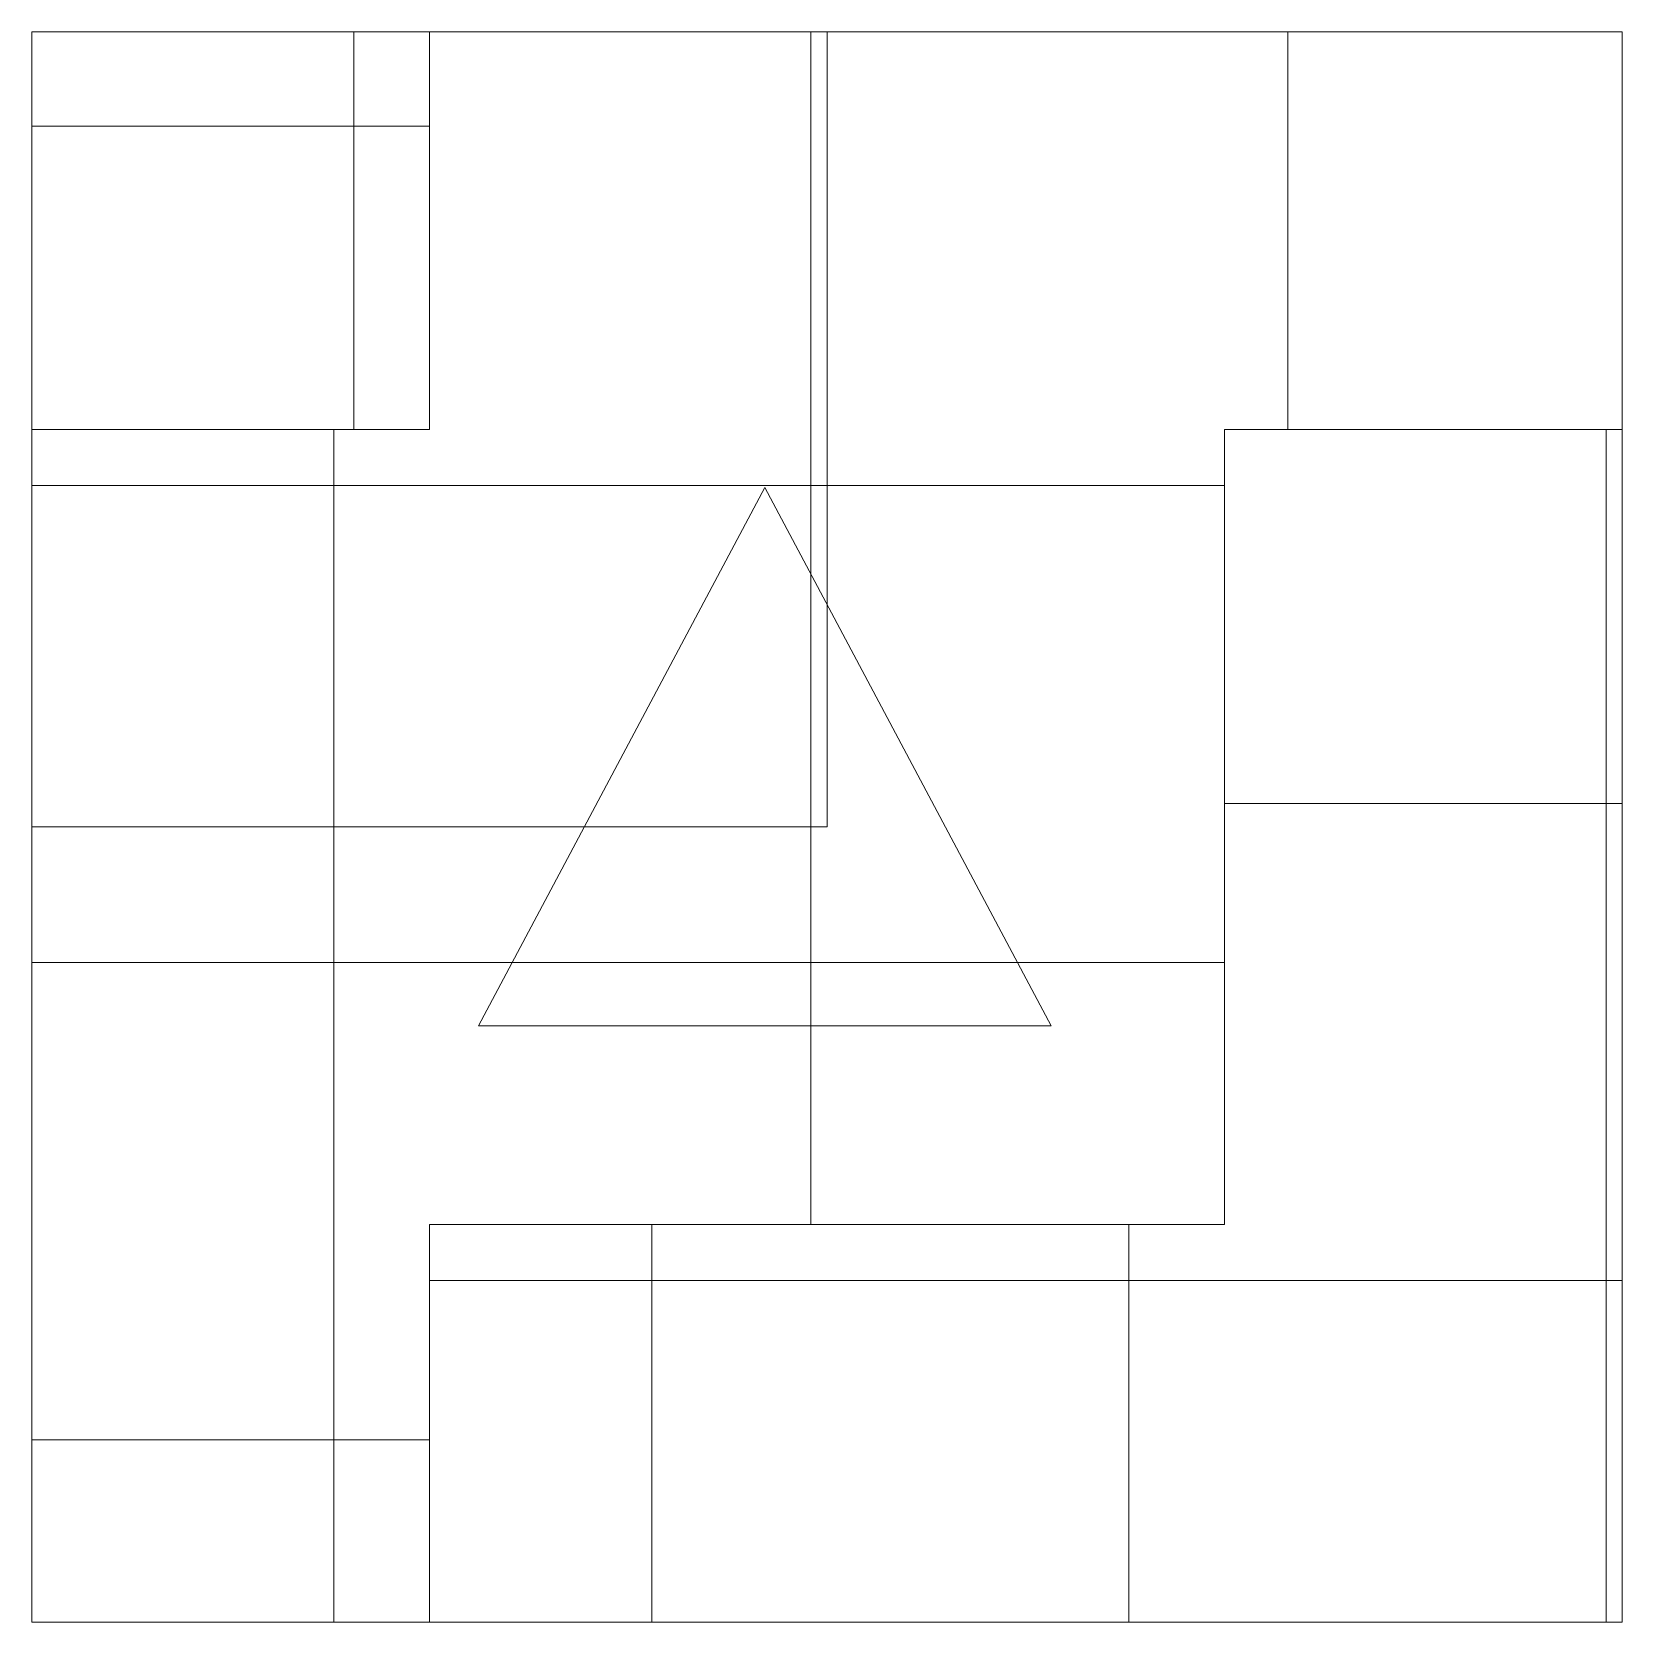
# Model space of a CAD drawing. Header units: millimetres. Extents: x -12447 to 83753, y -46415 to 46712.
# Drawn here: x 79959 to 81959, y -7241 to -5241 of the extents above; entities that cross this region are included whole.
import ezdxf

# ---------------------------------------------------------------- set-up
doc = ezdxf.new("R2010")
doc.units = ezdxf.units.MM
doc.layers.add('Линии', color=7, linetype='Continuous', lineweight=9, true_color=0x00a600)
doc.layers.add('Узлы', color=7, linetype='Continuous', lineweight=18)
pattern_1 = [(0, (57538.7, -7012.3), (0, 600), []), (90, (57538.7, -7012.3), (-600, 4e-14), [])]

msp = doc.modelspace()

# ---------------------------------------------------------------- hatches: boundary and pattern name
at = {"layer": 'Узлы', "lineweight": 9, "true_color": 0x808080}
h = msp.add_hatch(dxfattribs=at)
h.set_pattern_fill('FP_195', color=8, style=0, pattern_type=2)
h.set_pattern_definition([(0, (76864.1, -4360.5), (0, 500), []), (90, (76864.1, -4360.5), (-500, 3e-14), [])])
h.paths.add_polyline_path([(80004.699, -5741.435), (80459.396, -5741.435), (80459.396, -5241.435), (79959.396, -5241.435), (79959.396, -5741.435), (79987.451, -5741.435)])
h = msp.add_hatch(dxfattribs=at)
h.set_pattern_fill('FP_196', color=8, style=0, pattern_type=2)
h.set_pattern_definition(pattern_1)
h.paths.add_polyline_path([(80049.807, -6241.435), (80959.396, -6241.435), (80959.396, -5241.435), (80459.396, -5241.435), (80459.396, -5741.435), (79959.396, -5741.435), (79959.396, -6241.435), (80004.699, -6241.435)])
h = msp.add_hatch(dxfattribs=at)
h.set_pattern_fill('FP_196', color=8, style=0, pattern_type=2)
h.set_pattern_definition(pattern_1)
h.paths.add_polyline_path([(80459.396, -7241.435), (80459.396, -6741.435), (81459.396, -6741.435), (81459.396, -5741.435), (81959.396, -5741.435), (81959.396, -5241.435), (80959.396, -5241.435), (80959.396, -6241.435), (79959.396, -6241.435), (79959.396, -7241.435), (80049.807, -7241.435)])
h = msp.add_hatch(dxfattribs=at)
h.set_pattern_fill('FP_197', color=8, style=0, pattern_type=2)
h.set_pattern_definition([(0, (58538.7, -8012.3), (0, 600), []), (90, (58538.7, -8012.3), (-600, 4e-14), [])])
h.paths.add_polyline_path([(81459.396, -7241.435), (81959.396, -7241.435), (81959.396, -5741.435), (81459.396, -5741.435), (81459.396, -6741.435), (80459.396, -6741.435), (80459.396, -7241.435), (80987.451, -7241.435)])

# ---------------------------------------------------------------- linework, layer by layer
at = {"layer": 'Линии', "color": 7}
for p, q in [((80459.396, -5241.435), (79959.396, -5241.435)), ((79959.396, -5241.435), (79959.396, -5741.435)), ((80959.396, -5241.435), (80459.396, -5241.435)), ((80459.396, -5241.435), (80459.396, -5741.435)), ((81459.396, -5241.435), (80959.396, -5241.435)), ((80959.396, -5241.435), (80959.396, -6241.435)), ((81959.396, -5241.435), (81459.396, -5241.435)), ((81959.396, -5741.435), (81959.396, -5241.435)), ((80459.396, -5741.435), (79959.396, -5741.435)), ((79959.396, -5741.435), (79959.396, -6241.435)), ((81959.396, -5741.435), (81459.396, -5741.435)), ((81459.396, -5741.435), (81459.396, -6741.435)), ((81959.396, -7241.435), (81959.396, -5741.435)), ((79959.396, -6241.435), (79959.396, -7241.435)), ((80959.396, -6241.435), (79959.396, -6241.435)), ((81459.396, -6741.435), (80459.396, -6741.435)), ((80459.396, -6741.435), (80459.396, -7241.435)), ((79959.396, -7241.435), (80459.396, -7241.435)), ((80459.396, -7241.435), (81959.396, -7241.435))]:
    msp.add_line(p, q, dxfattribs=at)
at = {"layer": 'Линии', "color": 1, "true_color": 0xff0000}
for p, q in [((80521.305, -6491.435), (80881.305, -5814.374)), ((81241.305, -6491.435), (80881.305, -5814.374)), ((80521.305, -6491.435), (81241.305, -6491.435))]:
    msp.add_line(p, q, dxfattribs=at)

doc.saveas('drawing.dxf')
